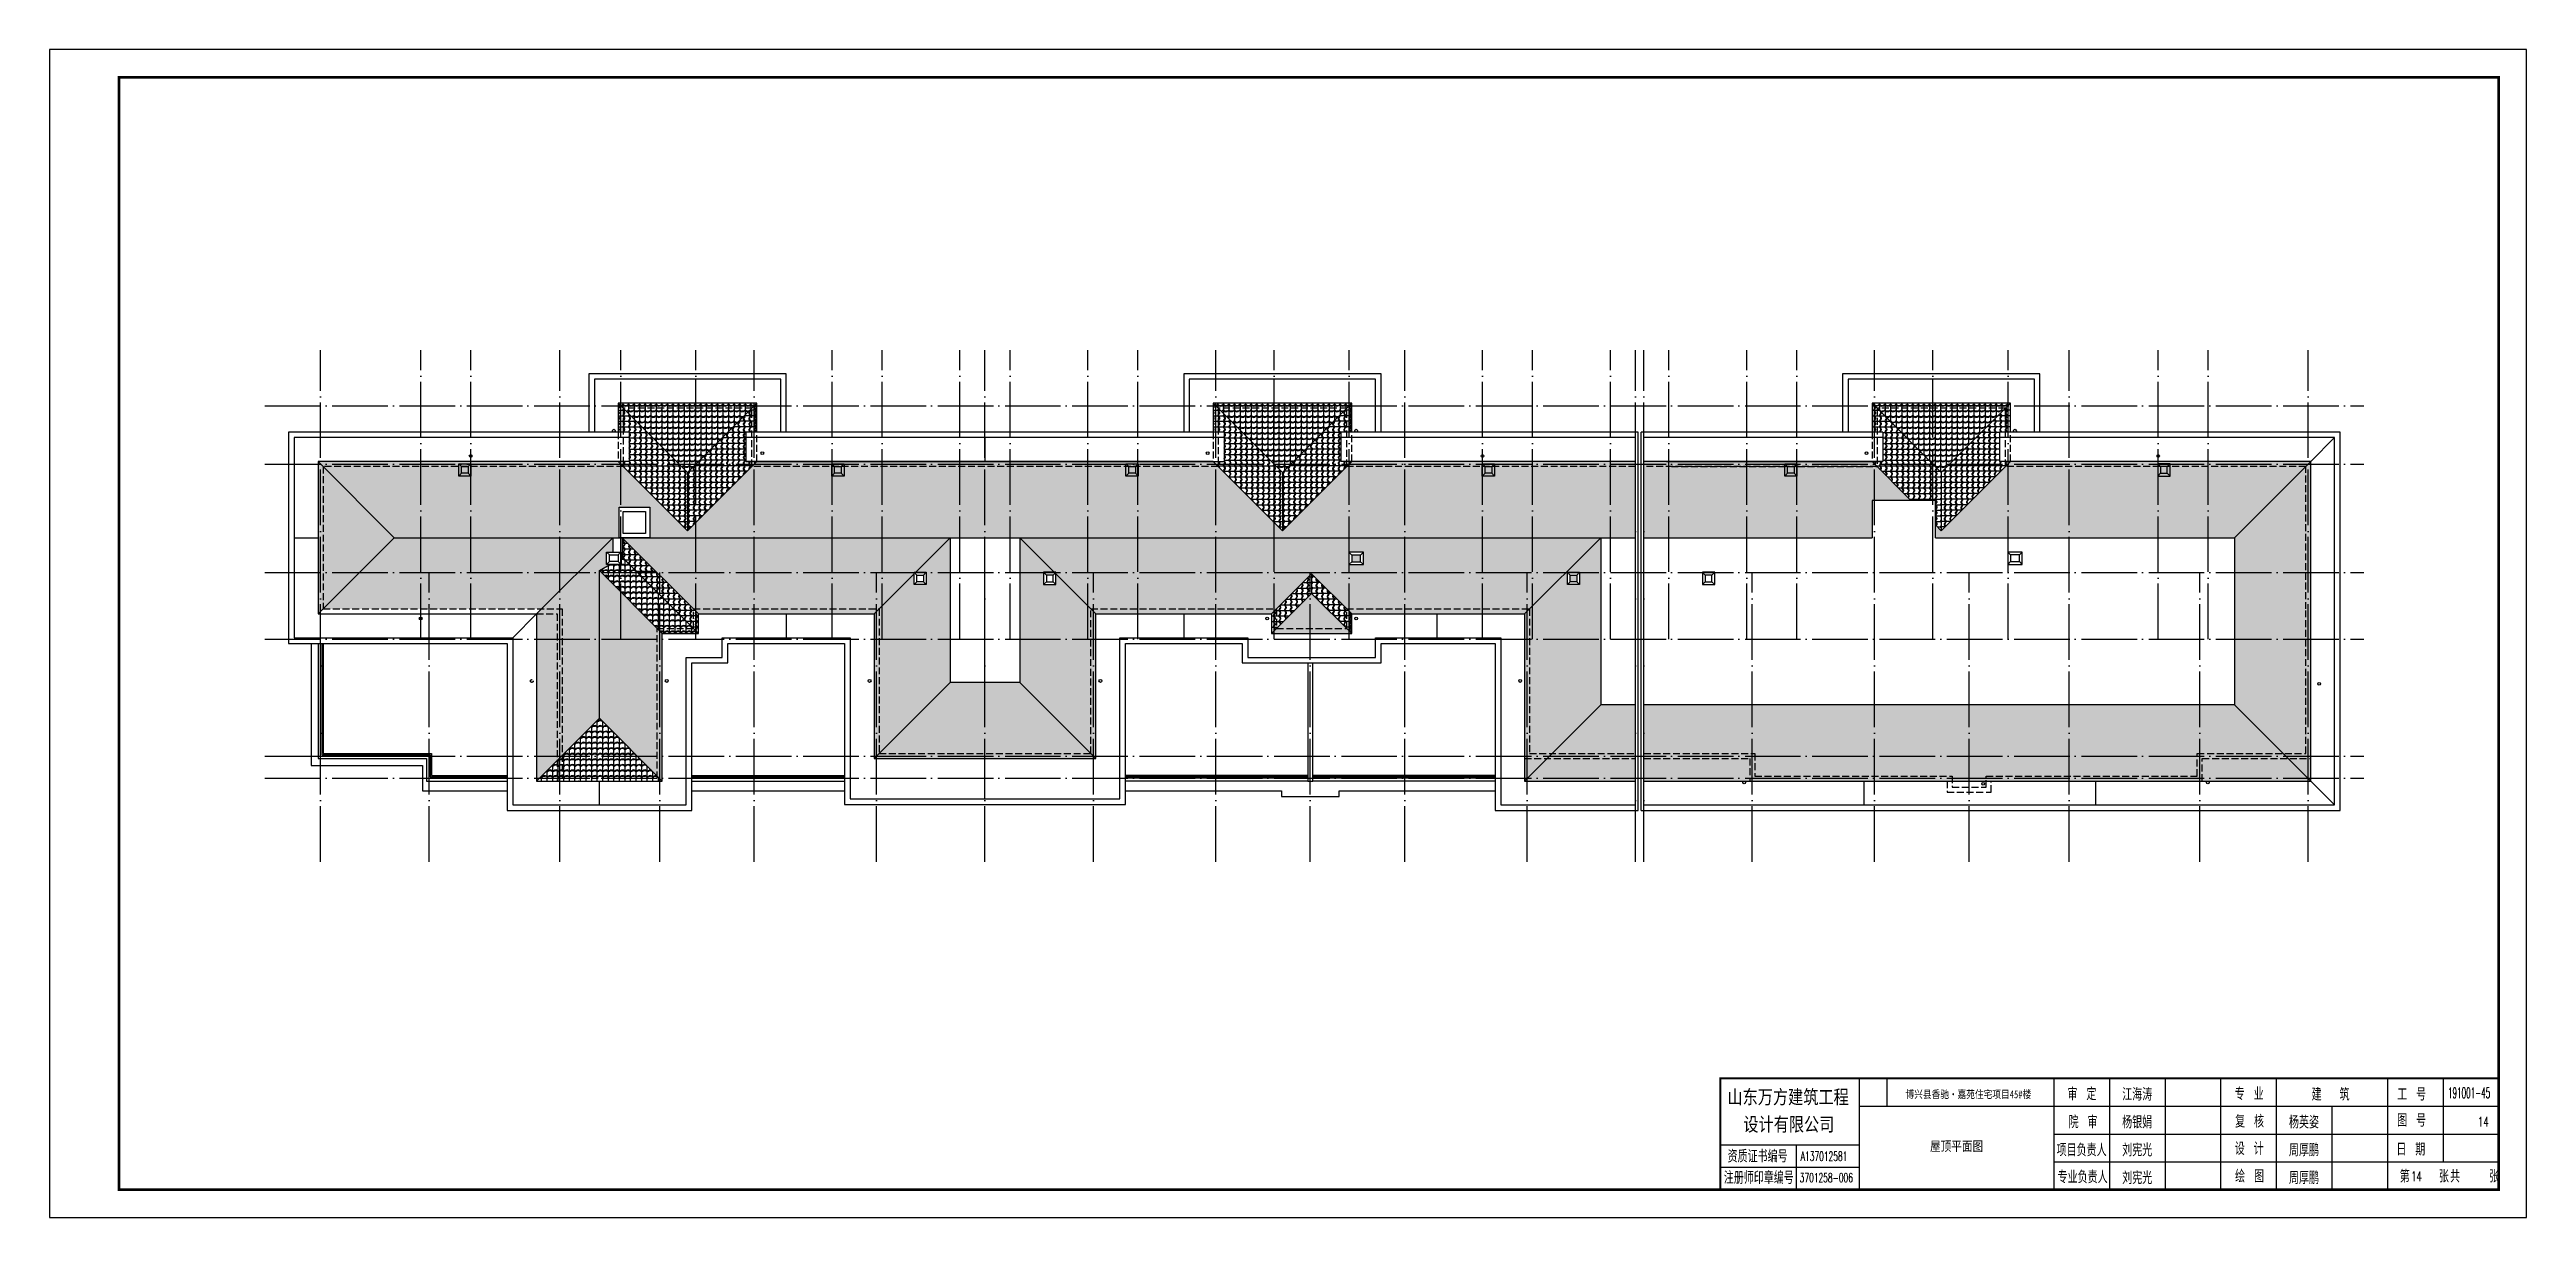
# Model space of a CAD drawing. Extents: x 23000734 to 24262965, y -11528137 to -9789882.
# Drawn here: x 24173865 to 24262965, y -9912633 to -9870633 of the extents above; entities that cross this region are included whole.
import ezdxf
from ezdxf.enums import TextEntityAlignment as Align

# ---------------------------------------------------------------- set-up
doc = ezdxf.new("R2010")
doc.units = 0
doc.header["$LTSCALE"] = 1000
doc.linetypes.add('DASH', pattern=[0.35, 0.25, -0.1])
doc.linetypes.add('DOTE', pattern=[2.42, 2, -0.2, 0.02, -0.2])
for name, color, linetype in [('0-看线', 173, 'Continuous'), ('DOTE', 249, 'DOTE'), ('PUB_HATCH', 252, 'Continuous'), ('PUB_STRM', 4, 'Continuous'), ('PUB_TITLE', 4, 'Continuous'), ('WINDOW', 4, 'Continuous'), ('图框', 125, 'Continuous')]:
    doc.layers.add(name, color=color, linetype=linetype)
doc.styles.add('_HZTXT', font='txt.shx', dxfattribs={"width": 0.7, "bigfont": 'hztxt.shx'})
doc.styles.add('DIM_FONT', font='simplex.shx', dxfattribs={"width": 0.5, "bigfont": 'gbcbig.shx'})
doc.styles.add('TQ1', font='simplex.shx', dxfattribs={"width": 0.9})
doc.styles.add('图签', font='SIMKAI_0.TTF', dxfattribs={"width": 0.8})
pattern_1 = [(0, (489470.02, 0), (0, 200), [40, -160]), (0, (489570.02, 40), (0, 200), [40, -160]), (0, (489570.02, 60), (0, 200), [40, -160]), (90, (489490.02, 0), (-200, 1e-14), [200]), (45, (489490.02, 0), (0, 200.0000053), [56.56854, -226.2741724]), (45, (489510.02, 0), (0, 200.0000053), [28.28428, -254.5584324]), (135, (489490.02, 0), (-200.0000053, 0), [56.56854, -226.2741724]), (135, (489670.02, 0), (-200.0000053, 0), [28.28428, -254.5584324]), (26.5650512, (489530.02, 20), (199.99999996, 1.7e-07), [44.72, -402.4935954]), (153.4349488, (489450.02, 20), (-199.99999996, 1.7e-07), [44.72, -402.4935954]), (26.5650512, (489530.02, 40), (199.99999996, 1.7e-07), [44.72, -402.4935954]), (153.4349488, (489450.02, 40), (-199.99999996, 1.7e-07), [44.72, -402.4935954])]
pattern_2 = [(90, (489490.02, -20), (-200, 1e-14), [40, -160]), (90, (489450.02, 80), (-200, 1e-14), [40, -160]), (90, (489430.02, 80), (-200, 1e-14), [40, -160]), (180, (489490.02, 0), (-2e-14, -200), [200]), (135, (489490.02, 0), (-200.0000053, 1e-14), [56.56854, -226.2741724]), (135, (489490.02, 20), (-200.0000053, 1e-14), [28.28428, -254.5584324]), (225, (489490.02, 0), (-1e-14, -200.0000053), [56.56854, -226.2741724]), (225, (489490.02, 180), (-1e-14, -200.0000053), [28.28428, -254.5584324]), (116.5650512, (489470.02, 40), (-1.7e-07, 199.99999996), [44.72, -402.4935954]), (243.4349488, (489470.02, -40), (-1.7e-07, -199.99999996), [44.72, -402.4935954]), (116.5650512, (489450.02, 40), (-1.7e-07, 199.99999996), [44.72, -402.4935954]), (243.4349488, (489450.02, -40), (-1.7e-07, -199.99999996), [44.72, -402.4935954])]
pattern_3 = [(270, (489490.02, 20), (200, -4e-14), [40, -160]), (270, (489530.02, -80), (200, -4e-14), [40, -160]), (270, (489550.02, -80), (200, -4e-14), [40, -160]), (0, (489490.02, 0), (5e-14, 200), [200]), (315, (489490.02, 0), (200.0000053, -4e-14), [56.56854, -226.2741724]), (315, (489490.02, -20), (200.0000053, -4e-14), [28.28428, -254.5584324]), (45, (489490.02, 0), (4e-14, 200.0000053), [56.56854, -226.2741724]), (45, (489490.02, -180), (4e-14, 200.0000053), [28.28428, -254.5584324]), (296.5650512, (489510.02, -40), (1.7e-07, -199.99999996), [44.72, -402.4935954]), (63.4349488, (489510.02, 40), (1.7e-07, 199.99999996), [44.72, -402.4935954]), (296.5650512, (489530.02, -40), (1.7e-07, -199.99999996), [44.72, -402.4935954]), (63.4349488, (489530.02, 40), (1.7e-07, 199.99999996), [44.72, -402.4935954])]
pattern_4 = [(180, (489510.02, -2e-15), (-2e-14, -200), [40, -160]), (180, (489410.02, -40), (-2e-14, -200), [40, -160]), (180, (489410.02, -60), (-2e-14, -200), [40, -160]), (270, (489490.02, 0), (200, -4e-14), [200]), (225, (489490.02, 0), (-2e-14, -200.0000053), [56.56854, -226.2741724]), (225, (489470.02, 2e-15), (-2e-14, -200.0000053), [28.28428, -254.5584324]), (315, (489490.02, 0), (200.0000053, -2e-14), [56.56854, -226.2741724]), (315, (489310.02, 2e-14), (200.0000053, -2e-14), [28.28428, -254.5584324]), (206.5650512, (489450.02, -20), (-199.99999996, -1.7e-07), [44.72, -402.4935954]), (333.4349488, (489530.02, -20), (199.99999996, -1.7e-07), [44.72, -402.4935954]), (206.5650512, (489450.02, -40), (-199.99999996, -1.7e-07), [44.72, -402.4935954]), (333.4349488, (489530.02, -40), (199.99999996, -1.7e-07), [44.72, -402.4935954])]
pattern_5 = [(0, (677346.23, 9e-07), (0, 200), [40, -160]), (0, (677446.23, 40), (0, 200), [40, -160]), (0, (677446.23, 60), (0, 200), [40, -160]), (90, (677366.23, 9e-07), (-200, 1e-14), [200]), (45, (677366.23, 9e-07), (0, 200.0000053), [56.56854, -226.2741724]), (45, (677386.23, 9e-07), (0, 200.0000053), [28.28428, -254.5584324]), (135, (677366.23, 9e-07), (-200.0000053, 0), [56.56854, -226.2741724]), (135, (677546.23, 9e-07), (-200.0000053, 0), [28.28428, -254.5584324]), (26.5650512, (677406.225, 20), (199.99999996, 1.7e-07), [44.72, -402.4935954]), (153.4349488, (677326.225, 20), (-199.99999996, 1.7e-07), [44.72, -402.4935954]), (26.5650512, (677406.225, 40), (199.99999996, 1.7e-07), [44.72, -402.4935954]), (153.4349488, (677326.225, 40), (-199.99999996, 1.7e-07), [44.72, -402.4935954])]
pattern_6 = [(90, (677366.23, -20), (-200, 1e-14), [40, -160]), (90, (677326.23, 80), (-200, 1e-14), [40, -160]), (90, (677306.23, 80), (-200, 1e-14), [40, -160]), (180, (677366.23, 9e-07), (-2e-14, -200), [200]), (135, (677366.23, 9e-07), (-200.0000053, 1e-14), [56.56854, -226.2741724]), (135, (677366.23, 20), (-200.0000053, 1e-14), [28.28428, -254.5584324]), (225, (677366.23, 9e-07), (-1e-14, -200.0000053), [56.56854, -226.2741724]), (225, (677366.23, 180), (-1e-14, -200.0000053), [28.28428, -254.5584324]), (116.5650512, (677346.225, 40), (-1.7e-07, 199.99999996), [44.72, -402.4935954]), (243.4349488, (677346.225, -40), (-1.7e-07, -199.99999996), [44.72, -402.4935954]), (116.5650512, (677326.225, 40), (-1.7e-07, 199.99999996), [44.72, -402.4935954]), (243.4349488, (677326.225, -40), (-1.7e-07, -199.99999996), [44.72, -402.4935954])]

msp = doc.modelspace()

# ---------------------------------------------------------------- texts
at = {"layer": 'WINDOW', "color": 1, "style": 'DIM_FONT', "width": 0.65}
for p in [(24261218, -9909365), (24258813, -9911333)]:
    msp.add_text('14', height=350, dxfattribs=at).set_placement(p)
at = {"layer": 'WINDOW', "color": 1, "style": '图签', "width": 0.8}
msp.add_text('屋顶平面图', height=350, dxfattribs=at).set_placement((24242465, -9910243), align=Align.CENTER)

# ---------------------------------------------------------------- blocks, each defined once
blk = doc.blocks.new('A$C32FE1F50')
at = {"color": 7}
for p, q in [((-4935, 3037), (-4935, -963)), ((2065, 3037), (2065, -963)), ((4065, 3037), (4065, -963)), ((6065, 3037), (6065, -963)), ((8065, 3037), (8065, -963)), ((10065, 3037), (10065, -963)), ((14065, 3037), (14065, -963)), ((16065, 3037), (16065, 37)), ((-4935, 2037), (18065, 2037)), ((12065, 2037), (12065, -963)), ((2065, 1037), (18065, 1037)), ((-4935, 637), (-9935, 637)), ((-7205, 637), (-7205, -963)), ((2065, 37), (18065, 37)), ((-4935, -163), (-9935, -163))]:
    blk.add_line(p, q, dxfattribs=at)
at = {"color": 7, "const_width": 70}
blk.add_lwpolyline([(-9935, -963), (18065, -963), (18065, 3037), (-9935, 3037)], close=True, dxfattribs=at)
blk.add_lwpolyline([(-3935, 2037), (-3935, 3037)])
at = {"color": 7, "width": 0.8}
for s, height, style, p in [('山东万方建筑工程', 500, '图签', (-7495, 2119)), ('江海涛', 450, '_HZTXT', (5063, 2236)), ('建  筑', 450, '_HZTXT', (12019, 2236)), ('设计有限公司', 500, '图签', (-7468, 1136)), ('杨银娟', 450, '_HZTXT', (5063, 1236)), ('杨英姿', 450, '_HZTXT', (11063, 1236)), ('项目负责人', 450, '_HZTXT', (3063, 236)), ('刘宪光', 450, '_HZTXT', (5063, 236)), ('周厚鹏', 450, '_HZTXT', (11063, 236)), ('专业负责人', 450, '_HZTXT', (3099, -735)), ('刘宪光', 450, '_HZTXT', (5063, -764)), ('周厚鹏', 450, '_HZTXT', (11063, -764))]:
    blk.add_text(s, height=height, dxfattribs=dict(at, style=style)).set_placement(p, align=Align.CENTER)
at = {"color": 7}
for s, height, style, width, p in [('审 定', 450, '_HZTXT', 0.8, (2556, 2252)), ('专 业', 450, '_HZTXT', 0.8, (8573, 2257)), ('工 号', 450, '_HZTXT', 0.8, (14415, 2240)), ('院 审', 450, '_HZTXT', 0.8, (2596, 1245)), ('复 核', 450, '_HZTXT', 0.8, (8584, 1265)), ('图 号', 450, '_HZTXT', 0.8, (14415, 1303)), ('资质证书编号', 450, '_HZTXT', 0.8, (-9671, 12)), ('A137012581', 330, 'TQ1', 0.6, (-7041, 73)), ('设 计', 450, '_HZTXT', 0.8, (8572, 286)), ('日 期', 450, '_HZTXT', 0.8, (14384, 261)), ('注册师印章编号', 450, '_HZTXT', 0.8, (-9809, -759)), ('3701258-006', 330, 'TQ1', 0.6, (-7080, -700)), ('绘 图', 450, '_HZTXT', 0.8, (8584, -706)), ('第   张', 450, '_HZTXT', 0.8, (14509, -708)), ('共   张', 450, '_HZTXT', 0.8, (16316, -708))]:
    blk.add_text(s, height=height, dxfattribs=dict(at, style=style, width=width)).set_placement(p)
at = {"layer": 'WINDOW', "color": 3, "style": '图签', "width": 0.8}
blk.add_text('博兴县香驰·嘉苑住宅项目45#楼 ', height=280, dxfattribs=at).set_placement((-935, 2324), align=Align.CENTER)
at = {"layer": '图框', "color": 6, "insert": (16239, 2709), "char_height": 382.5, "width": 1644.75, "attachment_point": 1, "style": 'DIM_FONT'}
blk.add_mtext('191001-45', dxfattribs=at)
blk = doc.blocks.new('A$C60DE20D2')
for points in [[(-202, 272), (238, 272), (238, -168), (-202, -168)], [(-102, 172), (138, 172), (138, -68), (-102, -68)]]:
    blk.add_lwpolyline(points, close=True)
for points in [[(-102, 172), (-202, 272)], [(138, 172), (238, 272)], [(-102, -68), (-202, -168)], [(138, -68), (238, -168)]]:
    blk.add_lwpolyline(points)
blk = doc.blocks.new('A$C6B3C0656')
for points in [[(-337, 244), (183, 244), (183, -196), (-337, -196)], [(-237, 144), (83, 144), (83, -96), (-237, -96)]]:
    blk.add_lwpolyline(points, close=True)
for points in [[(-237, 144), (-337, 244)], [(83, 144), (183, 244)], [(-237, -96), (-337, -196)], [(83, -96), (183, -196)]]:
    blk.add_lwpolyline(points)
blk = doc.blocks.new('A$C173B20A2')
for points in [[(281, 211), (-239, 211), (-239, -229), (281, -229)], [(181, 111), (-139, 111), (-139, -129), (181, -129)]]:
    blk.add_lwpolyline(points, close=True)
for points in [[(-139, 111), (-239, 211)], [(181, 111), (281, 211)], [(-139, -129), (-239, -229)], [(181, -129), (281, -229)]]:
    blk.add_lwpolyline(points)

# ---------------------------------------------------------------- hatches: boundary and pattern name
at = {"layer": 'PUB_HATCH'}
h = msp.add_hatch(dxfattribs=at)
h.set_pattern_fill('西班牙屋面', color=252, scale=100, angle=180, style=0)
h.set_pattern_definition(pattern_4)
h.paths.add_polyline_path([(24199305, -9883350), (24199305, -9883350), (24194325, -9883350), (24196815, -9885840)])
h = msp.add_hatch(dxfattribs=at)
h.set_pattern_fill('西班牙屋面', color=252, scale=100, angle=270, style=0)
h.set_pattern_definition(pattern_3)
h.paths.add_polyline_path([(24196815, -9885840), (24194325, -9883350), (24194325, -9883350), (24194325, -9884390), (24194716, -9884390), (24194716, -9885450), (24194325, -9885450), (24196815, -9887940)])
h = msp.add_hatch(dxfattribs=at)
h.set_pattern_fill('西班牙屋面', color=252, scale=100, angle=90, style=0)
h.set_pattern_definition(pattern_2)
h.paths.add_polyline_path([(24199305, -9885450), (24198914, -9885450), (24198914, -9884390), (24199305, -9884390), (24199305, -9883350), (24196815, -9885840), (24196815, -9887940)])
h = msp.add_hatch(dxfattribs=at)
h.set_pattern_fill('西班牙屋面', color=252, scale=100, angle=180, style=0)
h.set_pattern_definition(pattern_4)
h.paths.add_polyline_path([(24220705, -9883350), (24220705, -9883350), (24215725, -9883350), (24215725, -9883350), (24218215, -9885840)])
h = msp.add_hatch(dxfattribs=at)
h.set_pattern_fill('西班牙屋面', color=252, scale=100, angle=270, style=0)
h.set_pattern_definition(pattern_3)
h.paths.add_polyline_path([(24218215, -9885840), (24215725, -9883350), (24215725, -9884390), (24216116, -9884390), (24216116, -9885450), (24215725, -9885450), (24215725, -9885450), (24218215, -9887940)])
h = msp.add_hatch(dxfattribs=at)
h.set_pattern_fill('西班牙屋面', color=252, scale=100, angle=90, style=0)
h.set_pattern_definition(pattern_2)
h.paths.add_polyline_path([(24220705, -9885450), (24220314, -9885450), (24220314, -9884390), (24220705, -9884390), (24220705, -9883350), (24218215, -9885840), (24218215, -9887940)])
h = msp.add_hatch(dxfattribs=at)
h.set_pattern_fill('西班牙屋面', color=252, scale=100, angle=180, style=0)
h.set_pattern_definition(pattern_4)
h.paths.add_polyline_path([(24244405, -9883350), (24244405, -9883350), (24239425, -9883350), (24239425, -9883350), (24241915, -9885840)])
h = msp.add_hatch(dxfattribs=at)
h.set_pattern_fill('西班牙屋面', color=252, scale=100, angle=270, style=0)
h.set_pattern_definition(pattern_3)
h.paths.add_polyline_path([(24240825, -9886850), (24241705, -9886850), (24241705, -9887730), (24241915, -9887940), (24241915, -9885840), (24239425, -9883350), (24239425, -9884390), (24239816, -9884390), (24239816, -9885450), (24239425, -9885450)])
h = msp.add_hatch(dxfattribs=at)
h.set_pattern_fill('西班牙屋面', color=252, scale=100, angle=90, style=0)
h.set_pattern_definition(pattern_2)
h.paths.add_polyline_path([(24244405, -9885450), (24244014, -9885450), (24244014, -9884390), (24244405, -9884390), (24244405, -9883350), (24241915, -9885840), (24241915, -9887940)])
h = msp.add_hatch(dxfattribs=at)
h.set_pattern_fill('西班牙屋面', color=252, scale=100, angle=180, style=0)
h.set_pattern_definition(pattern_4)
h.paths.add_polyline_path([(24230915, -9888190), (24230915, -9885450), (24220705, -9885450), (24218215, -9887940), (24215725, -9885450), (24199305, -9885450), (24196815, -9887940), (24194325, -9885450), (24183525, -9885450), (24186265, -9888190), (24186265, -9888190)])
h.paths.add_polyline_path([(24194355, -9887090), (24195455, -9887090), (24195455, -9888190), (24194355, -9888190)])
h.paths.add_polyline_path([(24241705, -9887730), (24241705, -9888190), (24252465, -9888190), (24255205, -9885450), (24244405, -9885450), (24241915, -9887940)])
h.paths.add_polyline_path([(24239425, -9888190), (24239425, -9886850), (24240825, -9886850), (24239425, -9885450), (24231215, -9885450), (24231215, -9888190)])
h = msp.add_hatch(dxfattribs=at)
h.set_pattern_fill('西班牙屋面', color=252, scale=100, angle=270, style=0)
h.set_pattern_definition(pattern_3)
h.paths.add_polyline_path([(24183525, -9885450), (24186265, -9888190), (24183525, -9890930)])
h = msp.add_hatch(dxfattribs=at)
h.set_pattern_fill('西班牙屋面', color=252, scale=100, angle=90, style=0)
h.set_pattern_definition([(90, (-1e-15, -20), (-200, 1e-14), [40, -160]), (90, (-40, 80), (-200, 1e-14), [40, -160]), (90, (-60, 80), (-200, 1e-14), [40, -160]), (180, (0, 0), (-2e-14, -200), [200]), (135, (0, 0), (-200.0000053, 1e-14), [56.56854, -226.2741724]), (135, (1e-15, 20), (-200.0000053, 1e-14), [28.28428, -254.5584324]), (225, (0, 0), (-1e-14, -200.0000053), [56.56854, -226.2741724]), (225, (1e-14, 180), (-1e-14, -200.0000053), [28.28428, -254.5584324]), (116.5650512, (-20, 40), (-1.7e-07, 199.99999996), [44.72, -402.4935954]), (243.4349488, (-20, -40), (-1.7e-07, -199.99999996), [44.72, -402.4935954]), (116.5650512, (-40, 40), (-1.7e-07, 199.99999996), [44.72, -402.4935954]), (243.4349488, (-40, -40), (-1.7e-07, -199.99999996), [44.72, -402.4935954])])
h.paths.add_polyline_path([(24255205, -9890930), (24255205, -9890930), (24255205, -9885450), (24252465, -9888190), (24252465, -9894200), (24255205, -9896940)])
h = msp.add_hatch(dxfattribs=at)
h.set_pattern_fill('西班牙屋面', color=252, scale=100, style=0)
h.set_pattern_definition(pattern_5)
h.paths.add_polyline_path([(24191565, -9890750), (24194125, -9888190), (24186265, -9888190), (24183705, -9890750)])
h = msp.add_hatch(dxfattribs=at)
h.set_pattern_fill('西班牙屋面', color=252, scale=100, angle=270, style=0)
h.set_pattern_definition([(270, (677366.23, 20), (200, -4e-14), [40, -160]), (270, (677406.23, -80), (200, -4e-14), [40, -160]), (270, (677426.23, -80), (200, -4e-14), [40, -160]), (0, (677366.23, 9e-07), (5e-14, 200), [200]), (315, (677366.23, 9e-07), (200.0000053, -4e-14), [56.56854, -226.2741724]), (315, (677366.23, -20), (200.0000053, -4e-14), [28.28428, -254.5584324]), (45, (677366.23, 9e-07), (4e-14, 200.0000053), [56.56854, -226.2741724]), (45, (677366.23, -180), (4e-14, 200.0000053), [28.28428, -254.5584324]), (296.5650512, (677386.225, -40), (1.7e-07, -199.99999996), [44.72, -402.4935954]), (63.4349488, (677386.225, 40), (1.7e-07, 199.99999996), [44.72, -402.4935954]), (296.5650512, (677406.225, -40), (1.7e-07, -199.99999996), [44.72, -402.4935954]), (63.4349488, (677406.225, 40), (1.7e-07, 199.99999996), [44.72, -402.4935954])])
h.paths.add_polyline_path([(24194125, -9888710), (24194125, -9888190), (24191385, -9890930), (24191385, -9896940), (24193645, -9894680), (24193645, -9889370), (24194021, -9889150), (24193905, -9889150), (24193905, -9888710)])
h = msp.add_hatch(dxfattribs=at)
h.set_pattern_fill('西班牙屋面', color=252, scale=100, angle=90, style=0)
h.set_pattern_definition(pattern_6)
h.paths.add_polyline_path([(24194465, -9888190), (24194465, -9888890), (24197205, -9891630), (24197205, -9890930)])
h = msp.add_hatch(dxfattribs=at)
h.set_pattern_fill('西班牙屋面', color=252, scale=100, style=0)
h.set_pattern_definition(pattern_5)
h.paths.add_polyline_path([(24204965, -9889490), (24204965, -9889430), (24205025, -9889430), (24206265, -9888190), (24194465, -9888190), (24197205, -9890930), (24203525, -9890930)])
h = msp.add_hatch(dxfattribs=at)
h.set_pattern_fill('西班牙屋面', color=252, scale=100, angle=270, style=0)
h.set_pattern_definition(pattern_3)
h.paths.add_polyline_path([(24206265, -9888190), (24205025, -9889430), (24205405, -9889430), (24205405, -9889870), (24204965, -9889870), (24204965, -9889490), (24203525, -9890930), (24203525, -9896130), (24203525, -9896130), (24206265, -9893390)])
h = msp.add_hatch(dxfattribs=at)
h.set_pattern_fill('西班牙屋面', color=252, scale=100, angle=90, style=0)
h.set_pattern_definition(pattern_2)
h.paths.add_polyline_path([(24211505, -9890930), (24210065, -9889490), (24210065, -9889870), (24209625, -9889870), (24209625, -9889430), (24210005, -9889430), (24208765, -9888190), (24208765, -9893390), (24211505, -9896130), (24211505, -9896130)])
h = msp.add_hatch(dxfattribs=at)
h.set_pattern_fill('西班牙屋面', color=252, scale=100, style=0)
h.set_pattern_definition(pattern_1)
h.paths.add_polyline_path([(24220705, -9889050), (24220705, -9888810), (24221025, -9888810), (24221025, -9889050)], flags=0)
h.paths.add_polyline_path([(24220705, -9891630), (24219265, -9890190), (24217825, -9891630)])
h.paths.add_polyline_path([(24220705, -9890930), (24220705, -9890930), (24226925, -9890930), (24229665, -9888190), (24208765, -9888190), (24210005, -9889430), (24210065, -9889430), (24210065, -9889490), (24211505, -9890930), (24217825, -9890930), (24219265, -9889490)])
h.paths.add_polyline_path([(24220605, -9889150), (24220605, -9888710), (24221125, -9888710), (24221125, -9889150)])
h = msp.add_hatch(dxfattribs=at)
h.set_pattern_fill('西班牙屋面', color=252, scale=100, angle=270, style=0)
h.set_pattern_definition([(270, (4e-15, 20), (200, -4e-14), [40, -160]), (270, (40, -80), (200, -4e-14), [40, -160]), (270, (60, -80), (200, -4e-14), [40, -160]), (0, (0, 0), (5e-14, 200), [200]), (315, (0, 0), (200.0000053, -4e-14), [56.56854, -226.2741724]), (315, (-4e-15, -20), (200.0000053, -4e-14), [28.28428, -254.5584324]), (45, (0, 0), (4e-14, 200.0000053), [56.56854, -226.2741724]), (45, (-3e-14, -180), (4e-14, 200.0000053), [28.28428, -254.5584324]), (296.5650512, (20, -40), (1.7e-07, -199.99999996), [44.72, -402.4935954]), (63.4349488, (20, 40), (1.7e-07, 199.99999996), [44.72, -402.4935954]), (296.5650512, (40, -40), (1.7e-07, -199.99999996), [44.72, -402.4935954]), (63.4349488, (40, 40), (1.7e-07, 199.99999996), [44.72, -402.4935954])])
h.paths.add_polyline_path([(24229665, -9888190), (24226925, -9890930), (24226925, -9896940), (24229665, -9894200)])
h.paths.add_polyline_path([(24228465, -9889870), (24228465, -9889430), (24228905, -9889430), (24228905, -9889870)], flags=16)
h.paths.add_polyline_path([(24228805, -9889770), (24228565, -9889770), (24228565, -9889530), (24228805, -9889530)], flags=0)
h = msp.add_hatch(dxfattribs=at)
h.set_pattern_fill('西班牙屋面', color=252, scale=100, style=0)
h.set_pattern_definition(pattern_5)
h.paths.add_polyline_path([(24194465, -9888890), (24194425, -9888913), (24194425, -9889150), (24194021, -9889150), (24193645, -9889370), (24195905, -9891630), (24197205, -9891630)])
h = msp.add_hatch(dxfattribs=at)
h.set_pattern_fill('西班牙屋面', color=252, scale=100, angle=90, style=0)
h.set_pattern_definition(pattern_6)
h.paths.add_polyline_path([(24195905, -9891630), (24193645, -9889370), (24193645, -9894680), (24195905, -9896940)])
h = msp.add_hatch(dxfattribs=at)
h.set_pattern_fill('西班牙屋面', color=252, scale=100, angle=270, style=0)
h.set_pattern_definition(pattern_3)
h.paths.add_polyline_path([(24219265, -9890190), (24219265, -9889490), (24217825, -9890930), (24217825, -9891630)])
h = msp.add_hatch(dxfattribs=at)
h.set_pattern_fill('西班牙屋面', color=252, scale=100, angle=90, style=0)
h.set_pattern_definition(pattern_2)
h.paths.add_polyline_path([(24219265, -9889490), (24219265, -9890190), (24220705, -9891630), (24220705, -9890930)])
h = msp.add_hatch(dxfattribs=at)
h.set_pattern_fill('西班牙屋面', color=252, scale=100, style=0)
h.set_pattern_definition(pattern_1)
h.paths.add_polyline_path([(24208765, -9893390), (24206265, -9893390), (24203525, -9896130), (24211505, -9896130)])
h = msp.add_hatch(dxfattribs=at)
h.set_pattern_fill('西班牙屋面', color=252, scale=100, style=0)
h.set_pattern_definition([(0, (-20, 0), (0, 200), [40, -160]), (0, (80, 40), (0, 200), [40, -160]), (0, (80, 60), (0, 200), [40, -160]), (90, (0, 0), (-200, 1e-14), [200]), (45, (0, 0), (0, 200.0000053), [56.56854, -226.2741724]), (45, (20, 0), (0, 200.0000053), [28.28428, -254.5584324]), (135, (0, 0), (-200.0000053, 0), [56.56854, -226.2741724]), (135, (180, 0), (-200.0000053, 0), [28.28428, -254.5584324]), (26.5650512, (40, 20), (199.99999996, 1.7e-07), [44.72, -402.4935954]), (153.4349488, (-40, 20), (-199.99999996, 1.7e-07), [44.72, -402.4935954]), (26.5650512, (40, 40), (199.99999996, 1.7e-07), [44.72, -402.4935954]), (153.4349488, (-40, 40), (-199.99999996, 1.7e-07), [44.72, -402.4935954])])
h.paths.add_polyline_path([(24231215, -9894200), (24231215, -9896940), (24255205, -9896940), (24252465, -9894200)])
h.paths.add_polyline_path([(24230915, -9896940), (24230915, -9894200), (24229665, -9894200), (24226925, -9896940)])
h = msp.add_hatch(dxfattribs=at)
h.set_pattern_fill('西班牙屋面', color=252, scale=100, style=0)
h.set_pattern_definition(pattern_5)
h.paths.add_polyline_path([(24193645, -9894680), (24191385, -9896940), (24195905, -9896940)])

# ---------------------------------------------------------------- linework, layer by layer
for points in [[(24200365, -9884390), (24200365, -9882290), (24193265, -9882290), (24193265, -9884390)], [(24200165, -9884390), (24200165, -9882490), (24193465, -9882490), (24193465, -9884390)], [(24221765, -9884390), (24221765, -9882290), (24214665, -9882290), (24214665, -9884390)], [(24221565, -9884390), (24221565, -9882490), (24214865, -9882490), (24214865, -9884390)], [(24245465, -9884390), (24245465, -9882290), (24238365, -9882290), (24238365, -9884390)], [(24245265, -9884390), (24245265, -9882490), (24238565, -9882490), (24238565, -9884390)], [(24199305, -9884390), (24199305, -9883350), (24194325, -9883350), (24194325, -9884390)], [(24194325, -9883350), (24196815, -9885840)], [(24199305, -9883350), (24196815, -9885840)], [(24220705, -9884390), (24220705, -9883350), (24215725, -9883350), (24215725, -9884390)], [(24215725, -9883350), (24218215, -9885840)], [(24220705, -9883350), (24218215, -9885840)], [(24244405, -9884390), (24244405, -9883350), (24239425, -9883350), (24239425, -9884390)], [(24239425, -9883350), (24241915, -9885840)], [(24244405, -9883350), (24241915, -9885840)], [(24194716, -9884390), (24182465, -9884390), (24182465, -9891990), (24190325, -9891990), (24190325, -9898000), (24196965, -9898000), (24196965, -9892690), (24198265, -9892690), (24198265, -9891990), (24202465, -9891990), (24202465, -9897780), (24212565, -9897780), (24212565, -9891990), (24216765, -9891990), (24216765, -9892690), (24221765, -9892690), (24221765, -9891990), (24225865, -9891990), (24225865, -9898000), (24231015, -9898000)], [(24194716, -9884590), (24182665, -9884590), (24182665, -9891790), (24190525, -9891790), (24190525, -9897800), (24196765, -9897800), (24196765, -9892490), (24198065, -9892490), (24198065, -9891790), (24202665, -9891790), (24202665, -9897580), (24212365, -9897580), (24212365, -9891790), (24216965, -9891790), (24216965, -9892490), (24221565, -9892490), (24221565, -9891790), (24226065, -9891790), (24226065, -9897800), (24230915, -9897800)], [(24194716, -9884390), (24194716, -9885450)], [(24216116, -9884390), (24198914, -9884390)], [(24198914, -9884390), (24198914, -9885450)], [(24216116, -9884590), (24198914, -9884590)], [(24216116, -9884390), (24216116, -9885450)], [(24220314, -9884390), (24220314, -9885450)], [(24231015, -9884390), (24220314, -9884390)], [(24230915, -9884590), (24220314, -9884590)], [(24230915, -9898000), (24230915, -9884390)], [(24231015, -9898000), (24231015, -9884390)], [(24239816, -9884390), (24231115, -9884390)], [(24231115, -9898000), (24231115, -9884390)], [(24231115, -9898000), (24256265, -9898000), (24256265, -9891990), (24256265, -9891990), (24256265, -9884390), (24244014, -9884390)], [(24231215, -9898000), (24231215, -9884390)], [(24239816, -9884590), (24231215, -9884590)], [(24231215, -9897800), (24256065, -9897800), (24256065, -9891790), (24256065, -9891790), (24256065, -9884590), (24244014, -9884590)], [(24239816, -9884390), (24239816, -9885450)], [(24244014, -9884390), (24244014, -9885450)], [(24194716, -9885450), (24183525, -9885450), (24183525, -9890930)], [(24183525, -9885450), (24186265, -9888190)], [(24230915, -9885450), (24220705, -9885450), (24218215, -9887940), (24215725, -9885450), (24199305, -9885450), (24196815, -9887940), (24194325, -9885450), (24183525, -9885450), (24186265, -9888190)], [(24194325, -9885450), (24196815, -9887940)], [(24199305, -9885450), (24196815, -9887940)], [(24215725, -9885450), (24215725, -9885450), (24215725, -9885450), (24215725, -9885450), (24198914, -9885450), (24198914, -9885450), (24216116, -9885450)], [(24215725, -9885450), (24218215, -9887940)], [(24220705, -9885450), (24218215, -9887940)], [(24230915, -9885450), (24220314, -9885450)], [(24239816, -9885450), (24239816, -9885450), (24232025, -9885450), (24239816, -9885450), (24239816, -9885450), (24231215, -9885450)], [(24231215, -9896940), (24255205, -9896940), (24255205, -9890930), (24255205, -9890930), (24255205, -9885450), (24244014, -9885450)], [(24240825, -9886850), (24239425, -9885450), (24231215, -9885450)], [(24239425, -9885450), (24240825, -9886850)], [(24241705, -9888190), (24252465, -9888190), (24255205, -9885450), (24244405, -9885450), (24241915, -9887940), (24241705, -9887730)], [(24244405, -9885450), (24241915, -9887940)], [(24255205, -9885450), (24252465, -9888190)], [(24196815, -9885840), (24196815, -9887940)], [(24218215, -9885840), (24218215, -9887940)], [(24241915, -9885840), (24241915, -9887940)], [(24241705, -9888190), (24241705, -9886850), (24239425, -9886850), (24239425, -9888190)], [(24183525, -9890930), (24186265, -9888190)], [(24186265, -9888190), (24230915, -9888190)], [(24186265, -9888190), (24230915, -9888190)], [(24191385, -9890930), (24194125, -9888190)], [(24194125, -9888190), (24194125, -9888710)], [(24197205, -9890930), (24194465, -9888190)], [(24194465, -9888190), (24194465, -9888890)], [(24205025, -9889430), (24206265, -9888190)], [(24206265, -9888190), (24206265, -9893390)], [(24210005, -9889430), (24208765, -9888190)], [(24208765, -9888190), (24208765, -9893390)], [(24226925, -9890930), (24229665, -9888190)], [(24229665, -9888190), (24229665, -9894200)], [(24231215, -9888190), (24239425, -9888190)], [(24231215, -9888190), (24239425, -9888190)], [(24241705, -9887730), (24241915, -9887940)], [(24241705, -9888190), (24252465, -9888190)], [(24252465, -9888190), (24252465, -9894200)], [(24193645, -9889370), (24194021, -9889150)], [(24194425, -9888913), (24194465, -9888890)], [(24197205, -9891630), (24194465, -9888890)], [(24195905, -9891630), (24193645, -9889370)], [(24193645, -9894680), (24193645, -9889370)], [(24203525, -9890930), (24204965, -9889490)], [(24211505, -9890930), (24210065, -9889490)], [(24217825, -9890930), (24219265, -9889490)], [(24220705, -9890930), (24219265, -9889490)], [(24219265, -9889490), (24219265, -9890190)], [(24183525, -9890930), (24191385, -9890930), (24191385, -9896940), (24195905, -9896940), (24195905, -9891630), (24197205, -9891630), (24197205, -9890930), (24203525, -9890930), (24203525, -9896130), (24211505, -9896130), (24211505, -9890930), (24217825, -9890930), (24217825, -9891630), (24220705, -9891630), (24220705, -9890930), (24226925, -9890930), (24226925, -9896940), (24230915, -9896940)], [(24217825, -9891630), (24219265, -9890190)], [(24220705, -9891630), (24219265, -9890190)], [(24219125, -9892690), (24219125, -9896940), (24219305, -9896940), (24219305, -9892690)], [(24203525, -9896130), (24206265, -9893390)], [(24208765, -9893390), (24206265, -9893390)], [(24211505, -9896130), (24208765, -9893390)], [(24226925, -9896940), (24229665, -9894200)], [(24230915, -9894200), (24229665, -9894200)], [(24252465, -9894200), (24231215, -9894200)], [(24255205, -9896940), (24252465, -9894200)], [(24191385, -9896940), (24193645, -9894680)], [(24195905, -9896940), (24193645, -9894680)]]:
    msp.add_lwpolyline(points)
for points in [[(24194355, -9887090), (24195455, -9887090), (24195455, -9888190), (24194355, -9888190)], [(24194505, -9887240), (24195305, -9887240), (24195305, -9888040), (24194505, -9888040)]]:
    msp.add_lwpolyline(points, close=True)
at = {"layer": '0-看线', "linetype": 'DASH'}
for points in [[(24230915, -9885630), (24220525, -9885630), (24220525, -9883530), (24215905, -9883530), (24215905, -9885630), (24215905, -9885630), (24215905, -9885630), (24199125, -9885630), (24199125, -9885630), (24199125, -9885630), (24199125, -9883530), (24194505, -9883530), (24194505, -9885630), (24183705, -9885630), (24183705, -9890750), (24192305, -9890750), (24192305, -9896840), (24195725, -9896840), (24195725, -9891450), (24197025, -9891450), (24197025, -9890750), (24203705, -9890750), (24203705, -9895950), (24211325, -9895950), (24211325, -9890750), (24218005, -9890750), (24218005, -9891450), (24220525, -9891450), (24220525, -9890750), (24227105, -9890750), (24227105, -9895950), (24230915, -9895950)], [(24231215, -9895950), (24235205, -9895950), (24235205, -9896760), (24242305, -9896760), (24242305, -9897160), (24243525, -9897160), (24243525, -9896760), (24251125, -9896760), (24251125, -9895950), (24255025, -9895950), (24255025, -9890750), (24255025, -9890750), (24255025, -9885630), (24244225, -9885630), (24244225, -9883530), (24239605, -9883530), (24239605, -9885630), (24239605, -9885630), (24232205, -9885630), (24239605, -9885630), (24239605, -9885630), (24231215, -9885630)], [(24194325, -9884390), (24194325, -9885450)], [(24199305, -9885450), (24199305, -9884390)], [(24215725, -9884390), (24215725, -9885450)], [(24220705, -9885450), (24220705, -9884390)], [(24239425, -9884390), (24239425, -9885450)], [(24244405, -9885450), (24244405, -9884390)], [(24191385, -9890930), (24192125, -9890930), (24192125, -9896940)], [(24226925, -9896130), (24230915, -9896130)], [(24231215, -9896130), (24235025, -9896130), (24235025, -9896940), (24242125, -9896940), (24242125, -9897340), (24243705, -9897340), (24243705, -9896940), (24251305, -9896940), (24251305, -9896130), (24255205, -9896130)]]:
    msp.add_lwpolyline(points, dxfattribs=at)
at = {"layer": 'DOTE'}
for p, q in [((24183615, -9899840), (24183615, -9881440)), ((24187215, -9891840), (24187215, -9881440)), ((24189015, -9891840), (24189015, -9881440)), ((24192215, -9899840), (24192215, -9881440)), ((24194415, -9891840), (24194415, -9881440)), ((24197115, -9891840), (24197115, -9881440)), ((24199215, -9899840), (24199215, -9881440)), ((24202015, -9891840), (24202015, -9881440)), ((24203815, -9891840), (24203815, -9881440)), ((24206615, -9891840), (24206615, -9881440)), ((24207515, -9899840), (24207515, -9881440)), ((24208415, -9891840), (24208415, -9881440)), ((24211215, -9891840), (24211215, -9881440)), ((24213015, -9891840), (24213015, -9881440)), ((24215815, -9899840), (24215815, -9881440)), ((24217915, -9891840), (24217915, -9881440)), ((24220615, -9891840), (24220615, -9881440)), ((24222615, -9899840), (24222615, -9881440)), ((24225415, -9891840), (24225415, -9881440)), ((24227215, -9891840), (24227215, -9881440)), ((24230015, -9891840), (24230015, -9881440)), ((24230915, -9899840), (24230915, -9881440)), ((24231215, -9899840), (24231215, -9881440)), ((24232115, -9891840), (24232115, -9881440)), ((24234915, -9891840), (24234915, -9881440)), ((24236715, -9891840), (24236715, -9881440)), ((24239515, -9899840), (24239515, -9881440)), ((24241615, -9891840), (24241615, -9881440)), ((24244315, -9891840), (24244315, -9881440)), ((24246515, -9899840), (24246515, -9881440)), ((24249715, -9891840), (24249715, -9881440)), ((24251515, -9891840), (24251515, -9881440)), ((24255115, -9899840), (24255115, -9881440)), ((24181615, -9883440), (24257115, -9883440)), ((24181615, -9885540), (24257115, -9885540)), ((24181615, -9889440), (24257115, -9889440)), ((24187515, -9899840), (24187515, -9889440)), ((24195815, -9899840), (24195815, -9889440)), ((24203615, -9899840), (24203615, -9889440)), ((24211415, -9899840), (24211415, -9889440)), ((24219215, -9899840), (24219215, -9889440)), ((24227015, -9899840), (24227015, -9889440)), ((24235115, -9899840), (24235115, -9889440)), ((24242915, -9899840), (24242915, -9889440)), ((24251215, -9899840), (24251215, -9889440)), ((24181615, -9891840), (24257115, -9891840)), ((24181615, -9896040), (24257115, -9896040)), ((24181615, -9896840), (24257115, -9896840))]:
    msp.add_line(p, q, dxfattribs=at)
at = {"layer": 'PUB_HATCH'}
for points in [[(24183275, -9891990), (24183275, -9896380), (24187275, -9896380), (24187275, -9897290), (24190325, -9897290)], [(24183525, -9891990), (24183525, -9896130), (24187425, -9896130), (24187425, -9896940), (24190325, -9896940)], [(24183605, -9891990), (24183605, -9896050), (24187505, -9896050), (24187505, -9896840), (24190325, -9896840)], [(24183655, -9891990), (24183655, -9896000), (24187555, -9896000), (24187555, -9896790), (24190325, -9896790)], [(24183705, -9891990), (24183705, -9895950), (24187605, -9895950), (24187605, -9896740), (24190325, -9896740)], [(24196965, -9896740), (24202465, -9896740)], [(24196965, -9896790), (24202465, -9896790)], [(24196965, -9896840), (24202465, -9896840)], [(24196965, -9896940), (24202465, -9896940)], [(24219125, -9896740), (24212565, -9896740)], [(24219125, -9896790), (24212565, -9896790)], [(24219125, -9896840), (24212565, -9896840)], [(24219125, -9896940), (24212565, -9896940)], [(24225865, -9896740), (24219305, -9896740)], [(24225865, -9896790), (24219305, -9896790)], [(24225865, -9896840), (24219305, -9896840)], [(24225865, -9896940), (24219305, -9896940)], [(24196965, -9897290), (24202465, -9897290)], [(24212565, -9897290), (24218175, -9897290), (24218175, -9897490), (24220255, -9897490), (24220255, -9897290), (24225865, -9897290)]]:
    msp.add_lwpolyline(points, dxfattribs=at)
at = {"layer": 'PUB_STRM'}
for points in [[(24197115, -9883350), (24197115, -9882490)], [(24217915, -9883350), (24217915, -9882490)], [(24241615, -9883350), (24241615, -9882490)], [(24207515, -9884590), (24207515, -9885450)], [(24255205, -9885450), (24256065, -9884590)], [(24182665, -9888190), (24183525, -9888190)], [(24207515, -9893390), (24207515, -9888190)], [(24190525, -9891790), (24191385, -9890930)], [(24200365, -9890930), (24200365, -9891790)], [(24214665, -9890930), (24214665, -9891790)], [(24223765, -9890930), (24223765, -9891790)], [(24219215, -9892490), (24219215, -9891630)], [(24207515, -9897580), (24207515, -9896130)], [(24193645, -9897800), (24193645, -9896940)], [(24239125, -9896940), (24239125, -9897800)], [(24247465, -9896940), (24247465, -9897800)], [(24255205, -9896940), (24256065, -9897800)]]:
    msp.add_lwpolyline(points, dxfattribs=at)
for centre in [(24194165, -9884340), (24220865, -9884340), (24244565, -9884340), (24189015, -9885250), (24199505, -9885150), (24215525, -9885150), (24225415, -9885250), (24239225, -9885150), (24249715, -9885250), (24187215, -9891090), (24217665, -9891090), (24220865, -9891090), (24196065, -9893340), (24203365, -9893340), (24211665, -9893340), (24226765, -9893340), (24255505, -9893440), (24234825, -9896990), (24243425, -9897040), (24251505, -9896990)]:
    msp.add_circle(centre, 50, dxfattribs=at)
at = {"layer": 'PUB_STRM', "linetype": 'DASH'}
msp.add_circle((24191215, -9893340), 50, dxfattribs=at)
at = {"layer": 'PUB_TITLE'}
msp.add_lwpolyline([(24173865, -9912633), (24262965, -9912633), (24262965, -9870633), (24173865, -9870633)], close=True, dxfattribs=at)
at = {"layer": 'PUB_TITLE', "const_width": 100}
msp.add_lwpolyline([(24176365, -9911633), (24261965, -9911633), (24261965, -9871633), (24176365, -9871633)], close=True, dxfattribs=at)

# ---------------------------------------------------------------- block references
for name, p in [('A$C60DE20D2', (24188786, -9885802)), ('A$C60DE20D2', (24202206, -9885802)), ('A$C60DE20D2', (24212786, -9885802)), ('A$C60DE20D2', (24225606, -9885802)), ('A$C60DE20D2', (24236486, -9885802)), ('A$C6B3C0656', (24194242, -9888953)), ('A$C173B20A2', (24220844, -9888921)), ('A$C60DE20D2', (24205166, -9889702)), ('A$C60DE20D2', (24228666, -9889702)), ('A$C32FE1F50', (24243899, -9910669))]:
    msp.add_blockref(name, p)
at = {"xscale": -1}
for name, p in [('A$C60DE20D2', (24249943, -9885802)), ('A$C6B3C0656', (24244488, -9888953)), ('A$C60DE20D2', (24209863, -9889702)), ('A$C60DE20D2', (24233563, -9889702))]:
    msp.add_blockref(name, p, dxfattribs=at)

msp.set_redraw_order([(e.dxf.handle, doc.entitydb.next_handle()) for e in msp.query("TEXT MTEXT ATTDEF DIMENSION ARC_DIMENSION")])  # texts and dimensions are drawn at this point

doc.saveas('drawing.dxf')
